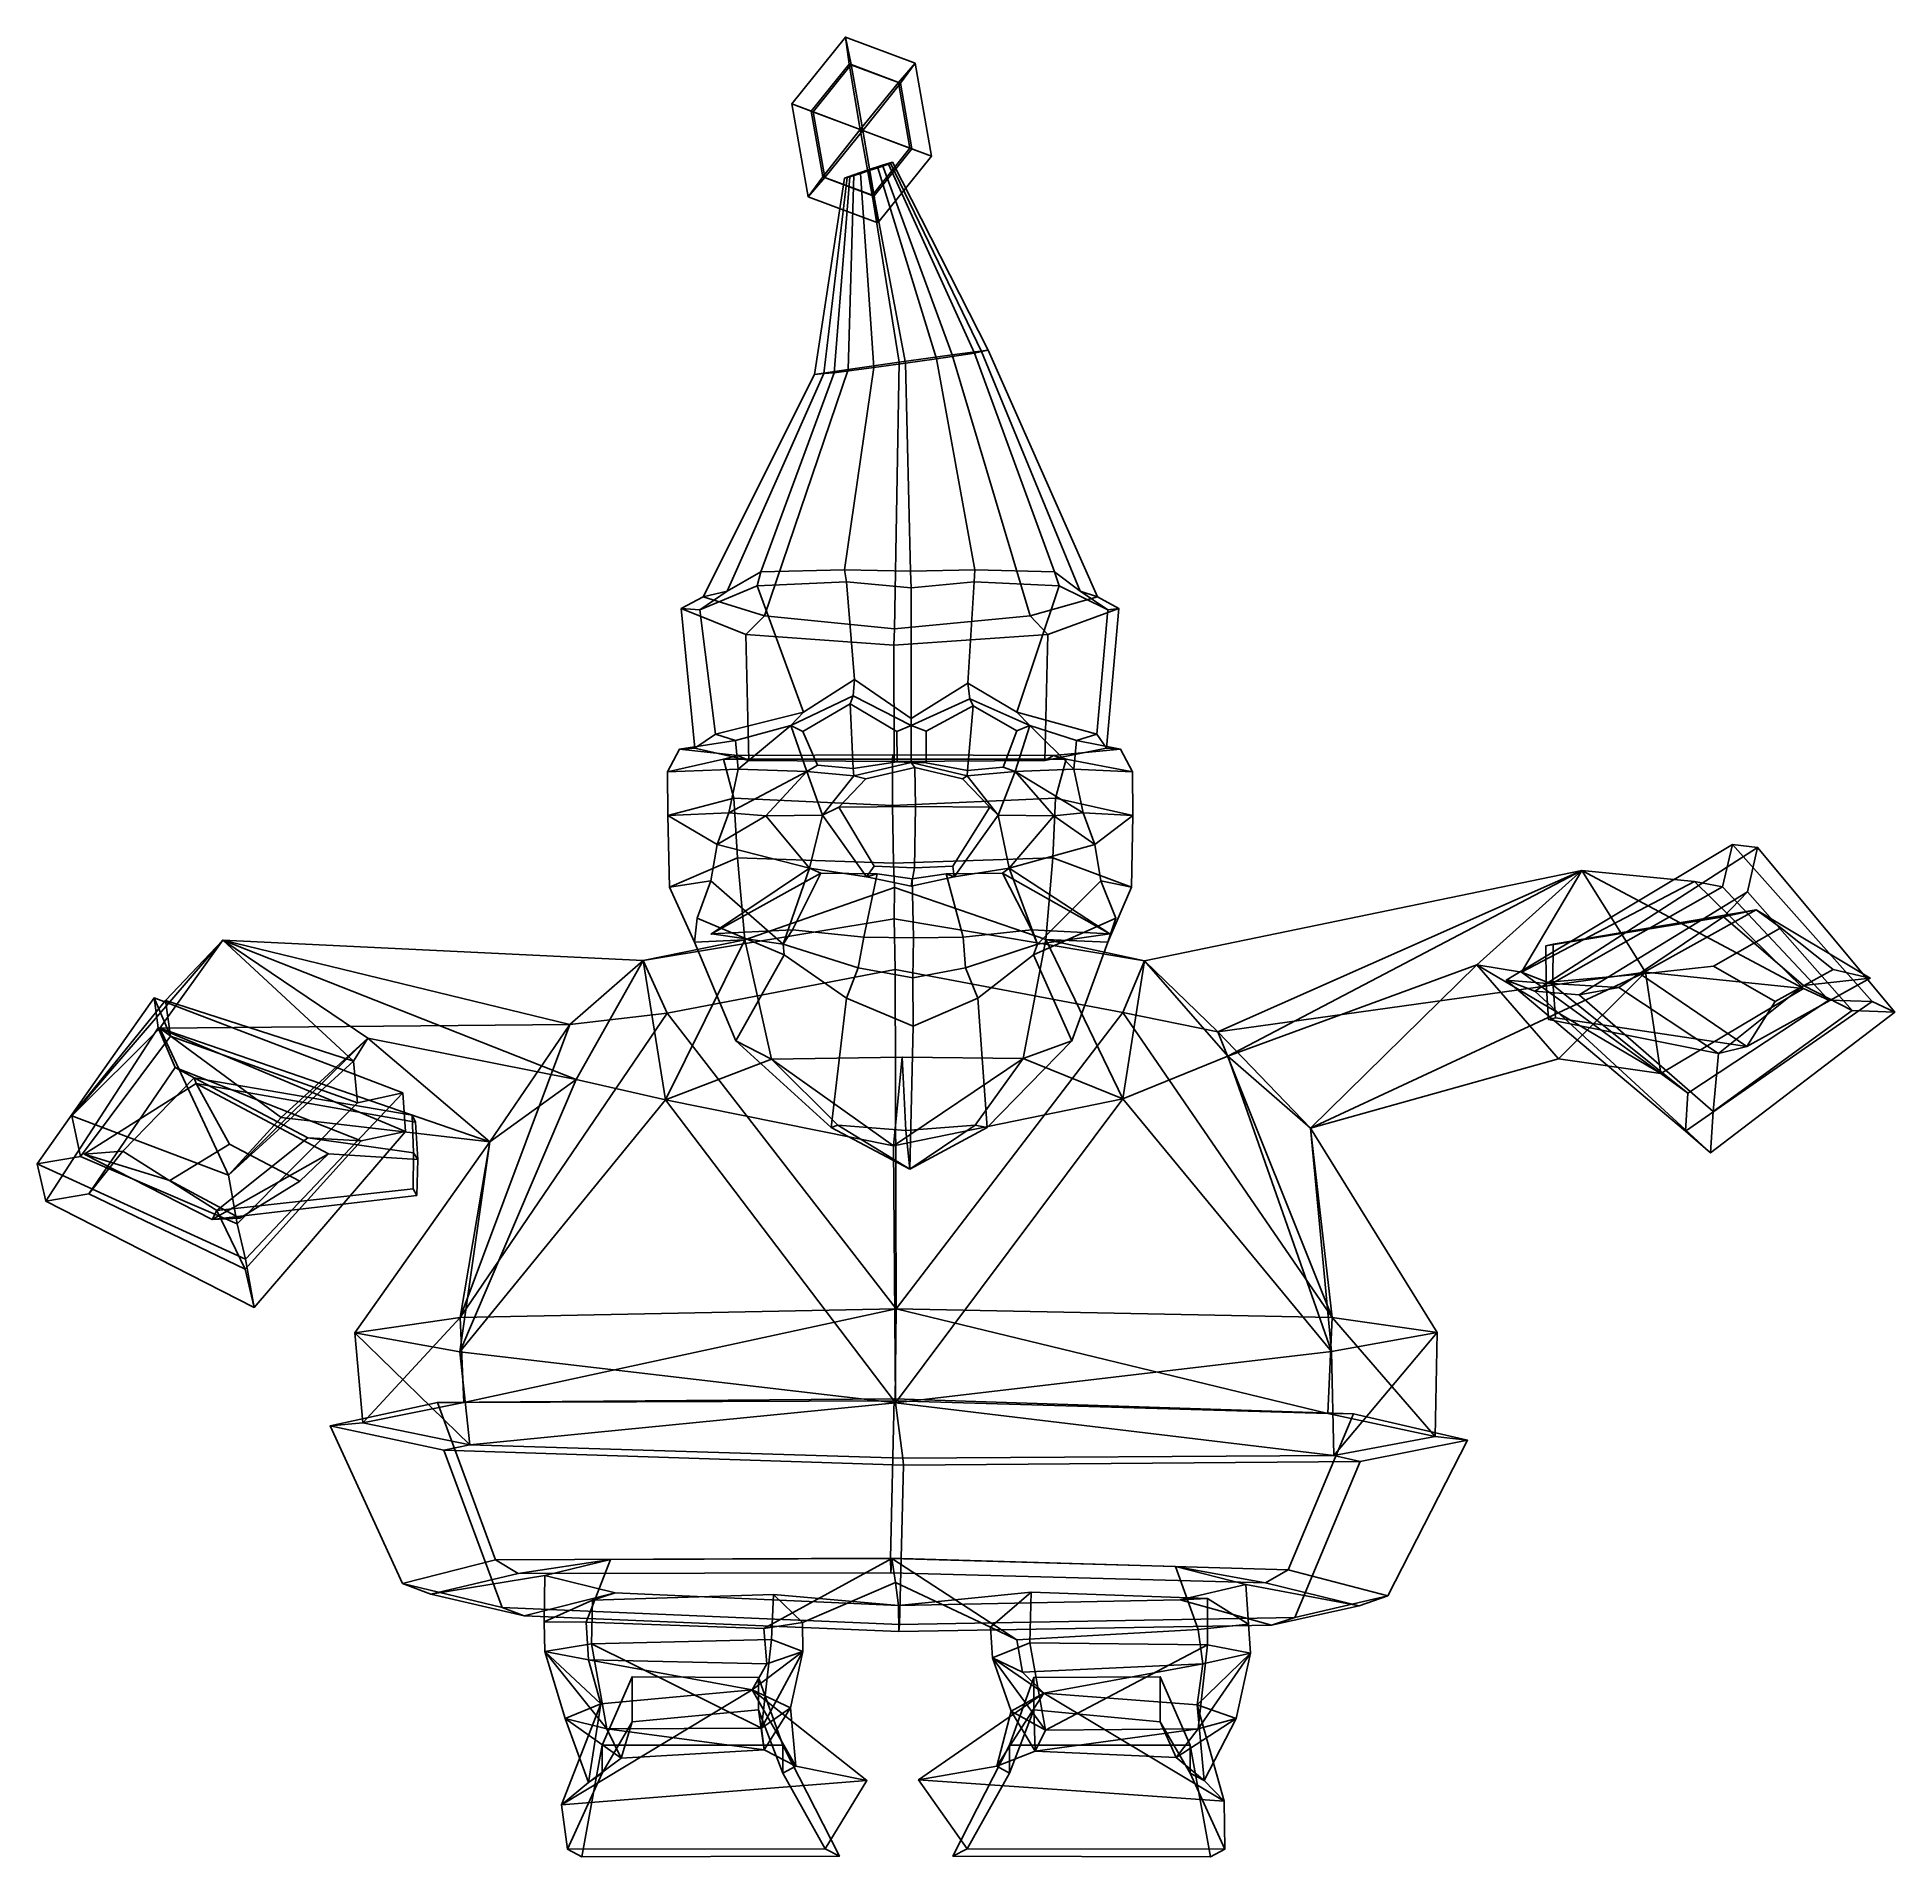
# Model space of a CAD drawing. Extents: x -237 to 271, y -153 to 345.
import ezdxf

# ---------------------------------------------------------------- set-up
doc = ezdxf.new("R2010")
doc.units = 0

msp = doc.modelspace()

# ---------------------------------------------------------------- linework, layer by layer
for p in [(-52.570927, 99.727676, 103.505302), (56.439205, 99.727676, 98.737045)]:
    msp.add_point(p)
for points in [[(-24.677509, 324.723358, 65.102745), (-14.323844, 337.646301, 64.961166), (-15.890586, 345.172028, 51.970943), (-30.532913, 326.896362, 52.171169)], [(-25.208572, 324.887909, 38.989899), (-30.532913, 326.896362, 52.171169), (-15.890586, 345.172028, 51.970943), (-14.854905, 337.810852, 38.848316)], [(-0.828733, 332.599091, 64.65976), (3.194342, 338.034241, 51.544701), (-15.890586, 345.172028, 51.970943), (-14.323844, 337.646301, 64.961166)], [(-1.359797, 332.76358, 38.546917), (-14.854905, 337.810852, 38.848316), (-15.890586, 345.172028, 51.970943), (3.194342, 338.034241, 51.544701)], [(-11.823497, 319.874756, 33.280338), (-25.208572, 324.887909, 38.989899), (-14.854905, 337.810852, 38.848316)], [(-11.072454, 319.64212, 70.209496), (-14.323844, 337.646301, 64.961166), (-24.677509, 324.723358, 65.102745)], [(-11.823497, 319.874756, 33.280338), (-14.854905, 337.810852, 38.848316), (-1.359797, 332.76358, 38.546917)], [(-11.072454, 319.64212, 70.209496), (-0.828733, 332.599091, 64.65976), (-14.323844, 337.646301, 64.961166)], [(7.636956, 312.620636, 51.318676), (1.781594, 314.793518, 38.387093), (-1.359797, 332.76358, 38.546917), (3.194342, 338.034241, 51.544701)], [(7.636956, 312.620636, 51.318676), (3.194342, 338.034241, 51.544701), (-0.828733, 332.599091, 64.65976), (2.312658, 314.629028, 64.499939)], [(1.781594, 314.793518, 38.387093), (-11.823497, 319.874756, 33.280338), (-1.359797, 332.76358, 38.546917)], [(2.312658, 314.629028, 64.499939), (-0.828733, 332.599091, 64.65976), (-11.072454, 319.64212, 70.209496)], [(-26.090302, 301.482727, 51.945148), (-21.536119, 306.753326, 64.942924), (-24.677509, 324.723358, 65.102745), (-30.532913, 326.896362, 52.171169)], [(-26.090302, 301.482727, 51.945148), (-30.532913, 326.896362, 52.171169), (-25.208572, 324.887909, 38.989899), (-22.067181, 306.917847, 38.830074)], [(-22.067181, 306.917847, 38.830074), (-25.208572, 324.887909, 38.989899), (-11.823497, 319.874756, 33.280338)], [(-21.536119, 306.753326, 64.942924), (-11.072454, 319.64212, 70.209496), (-24.677509, 324.723358, 65.102745)], [(-8.572112, 301.870636, 38.528675), (-22.067181, 306.917847, 38.830074), (-11.823497, 319.874756, 33.280338)], [(-8.04105, 301.706146, 64.641518), (-11.072454, 319.64212, 70.209496), (-21.536119, 306.753326, 64.942924)], [(-8.572112, 301.870636, 38.528675), (-11.823497, 319.874756, 33.280338), (1.781594, 314.793518, 38.387093)], [(-8.04105, 301.706146, 64.641518), (2.312658, 314.629028, 64.499939), (-11.072454, 319.64212, 70.209496)], [(-7.005376, 294.344971, 51.518898), (-8.572112, 301.870636, 38.528675), (1.781594, 314.793518, 38.387093), (7.636956, 312.620636, 51.318676)], [(-7.005376, 294.344971, 51.518898), (7.636956, 312.620636, 51.318676), (2.312658, 314.629028, 64.499939), (-8.04105, 301.706146, 64.641518)], [(-7.002089, 309.42572, 59.438297), (9.016459, 257.148407, 74.061401), (19.422234, 258.668121, 67.419205), (-4.117206, 310.41864, 57.43317)], [(-3.015118, 310.932251, 50.150848), (23.19627, 259.45401, 43.860603), (13.31073, 258.190186, 33.960411), (-5.713018, 310.106598, 47.031513)], [(-4.117206, 310.41864, 57.43317), (19.422234, 258.668121, 67.419205), (21.367516, 259.083099, 54.383976), (-3.546795, 310.68985, 53.403049)], [(-3.546795, 310.68985, 53.403049), (21.367516, 259.083099, 54.383976), (23.19627, 259.45401, 43.860603), (-3.015118, 310.932251, 50.150848)], [(-7.005376, 294.344971, 51.518898), (-26.090302, 301.482727, 51.945148), (-22.067181, 306.917847, 38.830074), (-8.572112, 301.870636, 38.528675)], [(-7.005376, 294.344971, 51.518898), (-8.04105, 301.706146, 64.641518), (-21.536119, 306.753326, 64.942924), (-26.090302, 301.482727, 51.945148)], [(-16.11039, 306.607727, 50.394089), (-13.549315, 307.518799, 47.177071), (-15.118449, 254.229248, 34.902088), (-24.311857, 252.834885, 45.434238)], [(-15.438736, 306.762695, 53.623932), (-16.11039, 306.607727, 50.394089), (-24.311857, 252.834885, 45.434238), (-21.775068, 253.072205, 55.813011)], [(-14.694791, 306.925537, 57.629646), (-15.438736, 306.762695, 53.623932), (-21.775068, 253.072205, 55.813011), (-18.952019, 253.321548, 68.6903)], [(-11.725651, 307.865814, 59.526035), (-14.694791, 306.925537, 57.629646), (-18.952019, 253.321548, 68.6903), (-8.120076, 254.760818, 74.629021)], [(-13.549315, 307.518799, 47.177071), (-9.677261, 308.841492, 44.969917), (-1.137001, 256.253754, 27.54871), (-15.118449, 254.229248, 34.902088)], [(-9.339283, 308.630402, 60.620628), (-11.725651, 307.865814, 59.526035), (-8.120076, 254.760818, 74.629021), (0.572548, 255.931137, 78.016319)], [(-5.713018, 310.106598, 47.031513), (13.31073, 258.190186, 33.960411), (-1.137001, 256.253754, 27.54871), (-9.677261, 308.841492, 44.969917)], [(-9.339283, 308.630402, 60.620628), (0.572548, 255.931137, 78.016319), (9.016459, 257.148407, 74.061401), (-7.002089, 309.42572, 59.438297)], [(34.666187, 186.790131, 20.028086), (13.31073, 258.190186, 33.960411), (23.19627, 259.45401, 43.860603), (53.139671, 192.002304, 38.354557)], [(53.139671, 192.002304, 38.354557), (23.19627, 259.45401, 43.860603), (21.367516, 259.083099, 54.383976), (48.406677, 193.559738, 59.470097)], [(-38.038853, 186.790131, 23.208313), (-54.841583, 192.002304, 43.07782), (-24.311857, 252.834885, 45.434238), (-15.118449, 254.229248, 34.902088)], [(-39.041599, 198.795578, 88.507462), (-16.145393, 199.405197, 99.199867), (-8.120076, 254.760818, 74.629021), (-18.952019, 253.321548, 68.6903)], [(-2.446794, 183.24968, 4.23282), (-38.038853, 186.790131, 23.208313), (-15.118449, 254.229248, 34.902088), (-1.137001, 256.253754, 27.54871)], [(1.965638, 198.995544, 105.107986), (0.572548, 255.931137, 78.016319), (-8.120076, 254.760818, 74.629021), (-16.145393, 199.405197, 99.199867)], [(-2.446794, 183.24968, 4.23282), (-1.137001, 256.253754, 27.54871), (13.31073, 258.190186, 33.960411), (34.666187, 186.790131, 20.028086)], [(1.965638, 198.995544, 105.107986), (19.491621, 199.405197, 97.641045), (9.016459, 257.148407, 74.061401), (0.572548, 255.931137, 78.016319)], [(41.366768, 198.795578, 84.990273), (19.422234, 258.668121, 67.419205), (9.016459, 257.148407, 74.061401), (19.491621, 199.405197, 97.641045)], [(48.406677, 193.559738, 59.470097), (21.367516, 259.083099, 54.383976), (19.422234, 258.668121, 67.419205), (41.366768, 198.795578, 84.990273)], [(-54.841583, 192.002304, 43.07782), (-48.282936, 193.559738, 63.69944), (-21.775068, 253.072205, 55.813011), (-24.311857, 252.834885, 45.434238)], [(-48.282936, 193.559738, 63.69944), (-39.041599, 198.795578, 88.507462), (-18.952019, 253.321548, 68.6903), (-21.775068, 253.072205, 55.813011)], [(-39.989086, 194.983917, 92.470291), (-39.041599, 198.795578, 88.507462), (-48.282936, 193.559738, 63.69944), (-55.714901, 188.402435, 64.955627)], [(-15.611176, 196.081131, 103.396606), (-16.145393, 199.405197, 99.199867), (-39.041599, 198.795578, 88.507462), (-39.989086, 194.983917, 92.470291)], [(2.094515, 194.48497, 108.054321), (1.965638, 198.995544, 105.107986), (-16.145393, 199.405197, 99.199867), (-15.611176, 196.081131, 103.396606)], [(2.094515, 194.48497, 108.054321), (19.325886, 196.081131, 101.868408), (19.491621, 199.405197, 97.641045), (1.965638, 198.995544, 105.107986)], [(19.325886, 196.081131, 101.868408), (42.656651, 194.983917, 88.855247), (41.366768, 198.795578, 84.990273), (19.491621, 199.405197, 97.641045)], [(42.656651, 194.983917, 88.855247), (55.919937, 188.402435, 60.072552), (48.406677, 193.559738, 59.470097), (41.366768, 198.795578, 84.990273)], [(-55.714901, 188.402435, 64.955627), (-48.282936, 193.559738, 63.69944), (-54.841583, 192.002304, 43.07782), (-60.809349, 188.76445, 41.832172)], [(-27.319973, 160.436218, 95.261734), (-39.989086, 194.983917, 92.470291), (-55.714901, 188.402435, 64.955627), (-51.445053, 154.376343, 79.09922)], [(-13.400754, 169.380249, 105.320114), (-15.611176, 196.081131, 103.396606), (-39.989086, 194.983917, 92.470291), (-27.319973, 160.436218, 95.261734)], [(2.081145, 158.644257, 107.748657), (2.094515, 194.48497, 108.054321), (-15.611176, 196.081131, 103.396606), (-13.400754, 169.380249, 105.320114)], [(2.081145, 158.644257, 107.748657), (17.655254, 168.380585, 103.958351), (19.325886, 196.081131, 101.868408), (2.094515, 194.48497, 108.054321)], [(17.655254, 168.380585, 103.958351), (31.064901, 160.436218, 92.707893), (42.656651, 194.983917, 88.855247), (19.325886, 196.081131, 101.868408)], [(31.064901, 160.436218, 92.707893), (52.901367, 154.376343, 74.53495), (55.919937, 188.402435, 60.072552), (42.656651, 194.983917, 88.855247)], [(55.919937, 188.402435, 60.072552), (58.975883, 188.76445, 36.592587), (53.139671, 192.002304, 38.354557), (48.406677, 193.559738, 59.470097)], [(-60.809349, 188.76445, 41.832172), (-54.841583, 192.002304, 43.07782), (-38.038853, 186.790131, 23.208313), (-43.167988, 181.679489, 19.979527)], [(-51.445053, 154.376343, 79.09922), (-55.714901, 188.402435, 64.955627), (-60.809349, 188.76445, 41.832172), (-57.049526, 150.54425, 45.300236)], [(-57.049526, 150.54425, 45.300236), (-60.809349, 188.76445, 41.832172), (-43.167988, 181.679489, 19.979527), (-42.313389, 147.212799, 21.050596)], [(58.975883, 188.76445, 36.592587), (39.493813, 181.679489, 16.363777), (34.666187, 186.790131, 20.028086), (53.139671, 192.002304, 38.354557)], [(55.533234, 150.54425, 40.375694), (38.736004, 147.212799, 17.505375), (39.493813, 181.679489, 16.363777), (58.975883, 188.76445, 36.592587)], [(52.901367, 154.376343, 74.53495), (55.533234, 150.54425, 40.375694), (58.975883, 188.76445, 36.592587), (55.919937, 188.402435, 60.072552)], [(-43.167988, 181.679489, 19.979527), (-38.038853, 186.790131, 23.208313), (-2.446794, 183.24968, 4.23282), (-2.626733, 178.783524, 0.119117)], [(39.493813, 181.679489, 16.363777), (-2.626733, 178.783524, 0.119117), (-2.446794, 183.24968, 4.23282), (34.666187, 186.790131, 20.028086)], [(-42.313389, 147.212799, 21.050596), (-43.167988, 181.679489, 19.979527), (-2.626733, 178.783524, 0.119117), (-2.567358, 146.902893, 1.476524)], [(38.736004, 147.212799, 17.505375), (-2.567358, 146.902893, 1.476524), (-2.626733, 178.783524, 0.119117), (39.493813, 181.679489, 16.363777)], [(-13.400754, 169.380249, 105.320114), (-27.319973, 160.436218, 95.261734), (-30.838341, 156.800583, 99.671227), (-13.779265, 164.888428, 111.31871)], [(2.081145, 158.644257, 107.748657), (-13.400754, 169.380249, 105.320114), (-13.779265, 164.888428, 111.31871), (2.070555, 156.760391, 112.647034)], [(2.081145, 158.644257, 107.748657), (2.070555, 156.760391, 112.647034), (18.154963, 164.101288, 109.919243), (17.655254, 168.380585, 103.958351)], [(17.655254, 168.380585, 103.958351), (18.154963, 164.101288, 109.919243), (34.609005, 156.800583, 96.808464), (31.064901, 160.436218, 92.707893)], [(-14.604072, 162.734131, 110.428253), (-13.779265, 164.888428, 111.31871), (-30.838341, 156.800583, 99.671227), (-27.566582, 155.15213, 100.662537)], [(-13.747895, 145.018524, 108.41069), (-14.604072, 162.734131, 110.428253), (-27.566582, 155.15213, 100.662537), (-23.507994, 145.881424, 103.493042)], [(-14.604072, 162.734131, 110.428253), (-1.798344, 155.119293, 111.550323), (2.070555, 156.760391, 112.647034), (-13.779265, 164.888428, 111.31871)], [(-1.798344, 155.119293, 111.550323), (-14.604072, 162.734131, 110.428253), (-13.747895, 145.018524, 108.41069), (-1.760844, 146.828979, 112.407631)], [(19.049339, 162.102707, 108.742981), (18.154963, 164.101288, 109.919243), (2.070555, 156.760391, 112.647034), (6.199925, 155.227264, 111.390175)], [(19.049339, 162.102707, 108.742981), (30.985546, 155.267303, 95.472801), (34.609005, 156.800583, 96.808464), (18.154963, 164.101288, 109.919243)], [(-45.930244, 152.662643, 83.247139), (-30.838341, 156.800583, 99.671227), (-27.319973, 160.436218, 95.261734), (-51.445053, 154.376343, 79.09922)], [(6.199925, 155.227264, 111.390175), (6.246454, 146.584305, 112.453888), (17.562855, 144.463486, 106.377472), (19.049339, 162.102707, 108.742981)], [(17.562855, 144.463486, 106.377472), (27.297115, 145.385391, 99.352951), (30.985546, 155.267303, 95.472801), (19.049339, 162.102707, 108.742981)], [(47.320942, 152.662643, 79.168198), (52.901367, 154.376343, 74.53495), (31.064901, 160.436218, 92.707893), (34.609005, 156.800583, 96.808464)], [(-45.930244, 152.662643, 83.247139), (-61.261559, 150.298447, 46.162117), (-64.593552, 144.119919, 47.437767), (-45.209995, 144.767151, 84.599854)], [(-51.445053, 154.376343, 79.09922), (-57.049526, 150.54425, 45.300236), (-61.261559, 150.298447, 46.162117), (-45.930244, 152.662643, 83.247139)], [(-45.209995, 144.767151, 84.599854), (-30.838341, 156.800583, 99.671227), (-45.930244, 152.662643, 83.247139)], [(-26.436306, 144.205505, 104.667091), (-30.838341, 156.800583, 99.671227), (-45.209995, 144.767151, 84.599854)], [(-23.507994, 145.881424, 103.493042), (-27.566582, 155.15213, 100.662537), (-30.838341, 156.800583, 99.671227), (-26.436306, 144.205505, 104.667091)], [(-1.760844, 146.828979, 112.407631), (2.143556, 146.595673, 115.601074), (2.070555, 156.760391, 112.647034), (-1.798344, 155.119293, 111.550323)], [(6.246454, 146.584305, 112.453888), (6.199925, 155.227264, 111.390175), (2.070555, 156.760391, 112.647034), (2.143556, 146.595673, 115.601074)], [(27.297115, 145.385391, 99.352951), (30.57354, 144.205505, 102.173393), (34.609005, 156.800583, 96.808464), (30.985546, 155.267303, 95.472801)], [(30.57354, 144.205505, 102.173393), (46.609344, 144.767151, 80.583534), (34.609005, 156.800583, 96.808464)], [(46.609344, 144.767151, 80.583534), (47.320942, 152.662643, 79.168198), (34.609005, 156.800583, 96.808464)], [(47.320942, 152.662643, 79.168198), (46.609344, 144.767151, 80.583534), (62.674026, 144.119919, 41.870892), (59.355602, 150.298447, 40.886143)], [(52.901367, 154.376343, 74.53495), (47.320942, 152.662643, 79.168198), (59.355602, 150.298447, 40.886143), (55.533234, 150.54425, 40.375694)], [(-64.593552, 144.119919, 47.437767), (-61.261559, 150.298447, 46.162117), (-45.334354, 148.574585, 18.553303), (-49.207661, 147.542633, 15.493509)], [(-64.518219, 132.120148, 49.682724), (-64.593552, 144.119919, 47.437767), (-49.207661, 147.542633, 15.493509), (-46.400402, 136.913208, 13.777292)], [(-57.049526, 150.54425, 45.300236), (-42.313389, 147.212799, 21.050596), (-45.334354, 148.574585, 18.553303), (-61.261559, 150.298447, 46.162117)], [(-49.207661, 147.542633, 15.493509), (-45.334354, 148.574585, 18.553303), (-2.892949, 148.689224, -0.826521), (-3.016255, 147.514618, -2.360369)], [(-46.400402, 136.913208, 13.777292), (-49.207661, 147.542633, 15.493509), (-3.016255, 147.514618, -2.360369), (-2.951183, 134.8965, -0.872726)], [(-42.313389, 147.212799, 21.050596), (-2.567358, 146.902893, 1.476524), (-2.892949, 148.689224, -0.826521), (-45.334354, 148.574585, 18.553303)], [(44.557655, 147.542633, 11.392074), (-3.016255, 147.514618, -2.360369), (-2.892949, 148.689224, -0.826521), (41.078533, 148.574585, 14.773474)], [(41.611271, 136.913208, 9.927529), (-2.951183, 134.8965, -0.872726), (-3.016255, 147.514618, -2.360369), (44.557655, 147.542633, 11.392074)], [(38.736004, 147.212799, 17.505375), (41.078533, 148.574585, 14.773474), (-2.892949, 148.689224, -0.826521), (-2.567358, 146.902893, 1.476524)], [(55.533234, 150.54425, 40.375694), (59.355602, 150.298447, 40.886143), (41.078533, 148.574585, 14.773474), (38.736004, 147.212799, 17.505375)], [(62.674026, 144.119919, 41.870892), (44.557655, 147.542633, 11.392074), (41.078533, 148.574585, 14.773474), (59.355602, 150.298447, 40.886143)], [(62.795013, 132.120148, 44.11385), (41.611271, 136.913208, 9.927529), (44.557655, 147.542633, 11.392074), (62.674026, 144.119919, 41.870892)], [(-45.209995, 144.767151, 84.599854), (-64.593552, 144.119919, 47.437767), (-64.518219, 132.120148, 49.682724), (-47.777893, 132.85965, 84.51384)], [(-47.777893, 132.85965, 84.51384), (-26.436306, 144.205505, 104.667091), (-45.209995, 144.767151, 84.599854)], [(-37.643116, 132.056458, 108.452667), (-26.436306, 144.205505, 104.667091), (-47.777893, 132.85965, 84.51384)], [(-37.643116, 132.056458, 108.452667), (-22.168316, 132.187897, 110.962723), (-26.436306, 144.205505, 104.667091)], [(-13.747895, 145.018524, 108.41069), (-23.507994, 145.881424, 103.493042), (-26.436306, 144.205505, 104.667091), (-13.61304, 143.024628, 110.704048)], [(-22.168316, 132.187897, 110.962723), (-13.61304, 143.024628, 110.704048), (-26.436306, 144.205505, 104.667091)], [(-17.680813, 134.396408, 129.105362), (-10.317819, 142.185028, 127.551842), (-13.61304, 143.024628, 110.704048), (-22.168316, 132.187897, 110.962723)], [(3.261773, 134.544693, 134.962219), (3.073988, 145.297775, 130.669159), (-10.317819, 142.185028, 127.551842), (-17.680813, 134.396408, 129.105362)], [(-13.747895, 145.018524, 108.41069), (-13.61304, 143.024628, 110.704048), (2.143556, 146.595673, 115.601074), (-1.760844, 146.828979, 112.407631)], [(3.073988, 145.297775, 130.669159), (2.143556, 146.595673, 115.601074), (-13.61304, 143.024628, 110.704048), (-10.317819, 142.185028, 127.551842)], [(3.073988, 145.297775, 130.669159), (16.142452, 142.185028, 126.394424), (17.412384, 143.024628, 109.346954), (2.143556, 146.595673, 115.601074)], [(17.562855, 144.463486, 106.377472), (6.246454, 146.584305, 112.453888), (2.143556, 146.595673, 115.601074), (17.412384, 143.024628, 109.346954)], [(3.261773, 134.544693, 134.962219), (23.612972, 134.396408, 127.29911), (16.142452, 142.185028, 126.394424), (3.073988, 145.297775, 130.669159)], [(23.612972, 134.396408, 127.29911), (25.957571, 132.187897, 108.85762), (17.412384, 143.024628, 109.346954), (16.142452, 142.185028, 126.394424)], [(17.562855, 144.463486, 106.377472), (17.412384, 143.024628, 109.346954), (30.57354, 144.205505, 102.173393), (27.297115, 145.385391, 99.352951)], [(25.957571, 132.187897, 108.85762), (30.57354, 144.205505, 102.173393), (17.412384, 143.024628, 109.346954)], [(41.154102, 132.056458, 105.005959), (30.57354, 144.205505, 102.173393), (25.957571, 132.187897, 108.85762)], [(49.159931, 132.85965, 80.273636), (46.609344, 144.767151, 80.583534), (30.57354, 144.205505, 102.173393)], [(41.154102, 132.056458, 105.005959), (49.159931, 132.85965, 80.273636), (30.57354, 144.205505, 102.173393)], [(46.609344, 144.767151, 80.583534), (49.159931, 132.85965, 80.273636), (62.795013, 132.120148, 44.11385), (62.674026, 144.119919, 41.870892)], [(-64.001244, 112.522537, 51.025944), (-64.518219, 132.120148, 49.682724), (-46.400402, 136.913208, 13.777292), (-45.438473, 120.553757, 16.737566)], [(-47.777893, 132.85965, 84.51384), (-64.518219, 132.120148, 49.682724), (-51.018253, 124.203819, 84.042122)], [(-51.018253, 124.203819, 84.042122), (-37.643116, 132.056458, 108.452667), (-47.777893, 132.85965, 84.51384)], [(-45.438473, 120.553757, 16.737566), (-46.400402, 136.913208, 13.777292), (-2.951183, 134.8965, -0.872726), (-2.750324, 119.103607, 3.719232)], [(-25.738424, 117.689362, 104.610512), (-22.168316, 132.187897, 110.962723), (-37.643116, 132.056458, 108.452667)], [(-10.137318, 115.291862, 110.11911), (-22.168316, 132.187897, 110.962723), (-25.738424, 117.689362, 104.610512)], [(-8.027136, 118.275108, 123.55146), (-17.680813, 134.396408, 129.105362), (-22.168316, 132.187897, 110.962723), (-10.137318, 115.291862, 110.11911)], [(2.981749, 117.787399, 128.56044), (3.261773, 134.544693, 134.962219), (-17.680813, 134.396408, 129.105362), (-8.027136, 118.275108, 123.55146)], [(40.911495, 120.553757, 12.960489), (-2.750324, 119.103607, 3.719232), (-2.951183, 134.8965, -0.872726), (41.611271, 136.913208, 9.927529)], [(2.981749, 117.787399, 128.56044), (13.511223, 118.275108, 122.609337), (23.612972, 134.396408, 127.29911), (3.261773, 134.544693, 134.962219)], [(13.511223, 118.275108, 122.609337), (13.898863, 115.291862, 109.067734), (25.957571, 132.187897, 108.85762), (23.612972, 134.396408, 127.29911)], [(13.898863, 115.291862, 109.067734), (28.959394, 117.689362, 102.217949), (25.957571, 132.187897, 108.85762)], [(28.959394, 117.689362, 102.217949), (41.154102, 132.056458, 105.005959), (25.957571, 132.187897, 108.85762)], [(62.397297, 112.522537, 45.497082), (40.911495, 120.553757, 12.960489), (41.611271, 136.913208, 9.927529), (62.795013, 132.120148, 44.11385)], [(52.346725, 124.203819, 79.52079), (49.159931, 132.85965, 80.273636), (41.154102, 132.056458, 105.005959)], [(49.159931, 132.85965, 80.273636), (52.346725, 124.203819, 79.52079), (62.795013, 132.120148, 44.11385)], [(-52.694496, 114.267448, 84.270081), (-51.018253, 124.203819, 84.042122), (-64.518219, 132.120148, 49.682724), (-64.001244, 112.522537, 51.025944)], [(-25.738424, 117.689362, 104.610512), (-37.643116, 132.056458, 108.452667), (-51.018253, 124.203819, 84.042122)], [(28.959394, 117.689362, 102.217949), (52.346725, 124.203819, 79.52079), (41.154102, 132.056458, 105.005959)], [(54.036472, 114.267448, 79.601501), (62.397297, 112.522537, 45.497082), (62.795013, 132.120148, 44.11385), (52.346725, 124.203819, 79.52079)], [(-52.694496, 114.267448, 84.270081), (-32.902142, 96.92276, 111.480392), (-25.738424, 117.689362, 104.610512), (-51.018253, 124.203819, 84.042122)], [(54.036472, 114.267448, 79.601501), (52.346725, 124.203819, 79.52079), (28.959394, 117.689362, 102.217949), (36.695599, 96.92276, 108.436081)], [(164.976685, 87.057358, 92.661255), (172.754761, 84.03508, 126.351288), (233.758759, 123.367554, 117.434074), (226.866425, 124.140564, 84.165855)], [(164.976685, 87.057358, 92.661255), (226.866425, 124.140564, 84.165855), (224.124634, 112.579552, 83.440872), (177.387573, 86.029533, 90.017761)], [(172.754761, 84.03508, 126.351288), (184.954926, 83.060463, 123.75663), (230.973114, 111.249664, 116.656197), (233.758759, 123.367554, 117.434074)], [(265.137939, 81.2369, 71.601837), (253.267303, 81.620079, 74.063652), (224.124634, 112.579552, 83.440872), (226.866425, 124.140564, 84.165855)], [(271.305817, 78.308167, 105.630409), (265.137939, 81.2369, 71.601837), (226.866425, 124.140564, 84.165855), (233.758759, 123.367554, 117.434074)], [(271.305817, 78.308167, 105.630409), (233.758759, 123.367554, 117.434074), (230.973114, 111.249664, 116.656197), (259.614838, 78.721916, 108.05899)], [(-57.182056, 97.410835, 54.992481), (-64.001244, 112.522537, 51.025944), (-45.438473, 120.553757, 16.737566), (-43.403931, 98.048241, 27.359919)], [(-22.616737, 116.361305, 119.171425), (-25.738424, 117.689362, 104.610512), (-52.570927, 99.727676, 103.505302)], [(-52.570927, 99.727676, 103.505302), (-25.738424, 117.689362, 104.610512), (-32.902142, 96.92276, 111.480392)], [(-43.403931, 98.048241, 27.359919), (-45.438473, 120.553757, 16.737566), (-2.750324, 119.103607, 3.719232), (-2.453852, 112.458595, 3.453855)], [(-22.616737, 116.361305, 119.171425), (-7.206971, 116.122581, 118.619568), (-10.137318, 115.291862, 110.11911), (-25.738424, 117.689362, 104.610512)], [(2.981749, 117.787399, 128.56044), (-8.027136, 118.275108, 123.55146), (-10.137318, 115.291862, 110.11911), (2.151787, 112.742508, 115.789253)], [(38.964779, 98.161209, 26.182869), (-2.453852, 112.458595, 3.453855), (-2.750324, 119.103607, 3.719232), (40.911495, 120.553757, 12.960489)], [(2.981749, 117.787399, 128.56044), (2.151787, 112.742508, 115.789253), (13.898863, 115.291862, 109.067734), (13.511223, 118.275108, 122.609337)], [(27.121033, 116.361305, 116.995827), (28.959394, 117.689362, 102.217949), (13.898863, 115.291862, 109.067734), (11.721933, 116.122581, 117.791588)], [(27.121033, 116.361305, 116.995827), (56.439205, 99.727676, 98.737045), (28.959394, 117.689362, 102.217949)], [(56.439205, 99.727676, 98.737045), (36.695599, 96.92276, 108.436081), (28.959394, 117.689362, 102.217949)], [(55.950489, 97.410835, 50.043896), (38.964779, 98.161209, 26.182869), (40.911495, 120.553757, 12.960489), (62.397297, 112.522537, 45.497082)], [(88.740013, 66.292564, 43.417236), (185.656128, 117.027786, 0.414436), (65.926788, 92.328629, -5.944786)], [(86.008362, 72.901123, -39.106842), (65.926788, 92.328629, -5.944786), (185.656128, 117.027786, 0.414436)], [(86.008362, 72.901123, -39.106842), (185.656128, 117.027786, 0.414436), (203.024979, 89.24662, -27.220818)], [(88.740013, 66.292564, 43.417236), (156.876236, 91.256027, 37.535828), (185.656128, 117.027786, 0.414436)], [(169.13475, 89.267479, 53.222725), (185.656128, 117.027786, 0.414436), (156.876236, 91.256027, 37.535828)], [(169.13475, 89.267479, 53.222725), (216.472763, 114.065399, 46.328793), (185.656128, 117.027786, 0.414436)], [(246.344788, 84.780762, 36.988914), (203.024979, 89.24662, -27.220818), (185.656128, 117.027786, 0.414436)], [(246.344788, 84.780762, 36.988914), (185.656128, 117.027786, 0.414436), (216.472763, 114.065399, 46.328793)], [(-2.573252, 103.837769, -6.735192), (-71.195709, 92.476021, -6.308015), (-43.403931, 98.048241, 27.359919), (-2.453852, 112.458595, 3.453855)], [(-57.182056, 97.410835, 54.992481), (-56.45298, 104.024918, 87.729599), (-52.694496, 114.267448, 84.270081), (-64.001244, 112.522537, 51.025944)], [(-52.694496, 114.267448, 84.270081), (-56.45298, 104.024918, 87.729599), (-32.599651, 94.017578, 101.994698), (-32.902142, 96.92276, 111.480392)], [(-30.346149, 100.856766, 121.971985), (-22.616737, 116.361305, 119.171425), (-52.570927, 99.727676, 103.505302)], [(-7.206971, 116.122581, 118.619568), (-22.616737, 116.361305, 119.171425), (-30.346149, 100.856766, 121.971985), (-10.859225, 98.842064, 130.214859)], [(-10.859225, 98.842064, 130.214859), (2.788051, 98.655296, 130.335251), (2.383304, 114.829956, 121.0821), (-7.206971, 116.122581, 118.619568)], [(2.383304, 114.829956, 121.0821), (2.151787, 112.742508, 115.789253), (-10.137318, 115.291862, 110.11911), (-7.206971, 116.122581, 118.619568)], [(-2.453852, 112.458595, 3.453855), (38.964779, 98.161209, 26.182869), (65.926788, 92.328629, -5.944786), (-2.573252, 103.837769, -6.735192)], [(2.383304, 114.829956, 121.0821), (11.721933, 116.122581, 117.791588), (13.898863, 115.291862, 109.067734), (2.151787, 112.742508, 115.789253)], [(16.372692, 98.842064, 129.023697), (11.721933, 116.122581, 117.791588), (2.383304, 114.829956, 121.0821), (2.788051, 98.655296, 130.335251)], [(11.721933, 116.122581, 117.791588), (16.372692, 98.842064, 129.023697), (35.065453, 100.856766, 119.110779), (27.121033, 116.361305, 116.995827)], [(35.065453, 100.856766, 119.110779), (56.439205, 99.727676, 98.737045), (27.121033, 116.361305, 116.995827)], [(54.036472, 114.267448, 79.601501), (36.695599, 96.92276, 108.436081), (35.566013, 94.017578, 99.013023), (58.082676, 104.024918, 82.719643)], [(55.950489, 97.410835, 50.043896), (62.397297, 112.522537, 45.497082), (54.036472, 114.267448, 79.601501), (58.082676, 104.024918, 82.719643)], [(216.472763, 114.065399, 46.328793), (169.13475, 89.267479, 53.222725), (177.387573, 86.029533, 90.017761), (224.124634, 112.579552, 83.440872)], [(253.267303, 81.620079, 74.063652), (246.344788, 84.780762, 36.988914), (216.472763, 114.065399, 46.328793), (224.124634, 112.579552, 83.440872)], [(195.812271, 85.03688, 107.409103), (224.384064, 104.37175, 101.059036), (230.973114, 111.249664, 116.656197), (184.954926, 83.060463, 123.75663)], [(246.302307, 85.586403, 100.055679), (259.614838, 78.721916, 108.05899), (230.973114, 111.249664, 116.656197), (224.384064, 104.37175, 101.059036)], [(-2.573252, 103.837769, -6.735192), (-2.235039, 89.983315, -57.922096), (-64.663567, 77.978142, -50.152973), (-71.195709, 92.476021, -6.308015)], [(-32.599651, 94.017578, 101.994698), (-56.45298, 104.024918, 87.729599), (-57.182056, 97.410835, 54.992481), (-45.88979, 70.41774, 71.204849)], [(-2.573252, 103.837769, -6.735192), (65.926788, 92.328629, -5.944786), (60.015533, 78.186684, -49.968128), (-2.235039, 89.983315, -57.922096)], [(35.566013, 94.017578, 99.013023), (46.116947, 70.41774, 67.180336), (55.950489, 97.410835, 50.043896), (58.082676, 104.024918, 82.719643)], [(177.77684, 96.90007, 159.70372), (233.314117, 106.282425, 134.629501), (224.384064, 104.37175, 101.059036), (175.804855, 96.483353, 146.343506)], [(175.883423, 86.223259, 147.620224), (175.804855, 96.483353, 146.343506), (224.384064, 104.37175, 101.059036), (195.812271, 85.03688, 107.409103)], [(177.729553, 86.639198, 161.018402), (201.718048, 88.663834, 156.970322), (233.314117, 106.282425, 134.629501), (177.77684, 96.90007, 159.70372)], [(221.694595, 90.921867, 210.505859), (240.135849, 101.372887, 206.204086), (233.314117, 106.282425, 134.629501), (201.718048, 88.663834, 156.970322)], [(264.593353, 87.601608, 132.312881), (246.302307, 85.586403, 100.055679), (224.384064, 104.37175, 101.059036), (233.314117, 106.282425, 134.629501)], [(254.381454, 89.967697, 194.120209), (264.593353, 87.601608, 132.312881), (233.314117, 106.282425, 134.629501), (240.135849, 101.372887, 206.204086)], [(-227.596909, 49.908733, 56.275295), (-201.988068, 81.45018, 68.146828), (-186.287735, 98.039116, 18.484901)], [(-227.596909, 49.908733, 56.275295), (-186.287735, 98.039116, 18.484901), (-203.526047, 73.908752, -13.501233)], [(-91.32869, 74.871887, -40.381683), (-203.526047, 73.908752, -13.501233), (-186.287735, 98.039116, 18.484901)], [(-150.484283, 64.913063, 58.631046), (-186.287735, 98.039116, 18.484901), (-201.988068, 81.45018, 68.146828)], [(-89.564995, 59.841164, 40.49474), (-71.195709, 92.476021, -6.308015), (-186.287735, 98.039116, 18.484901)], [(-89.564995, 59.841164, 40.49474), (-186.287735, 98.039116, 18.484901), (-146.535278, 71.184982, 42.033554)], [(-91.32869, 74.871887, -40.381683), (-186.287735, 98.039116, 18.484901), (-71.195709, 92.476021, -6.308015)], [(-150.484283, 64.913063, 58.631046), (-146.535278, 71.184982, 42.033554), (-186.287735, 98.039116, 18.484901)], [(-71.195709, 92.476021, -6.308015), (-65.150642, 54.286781, 54.380535), (-43.403931, 98.048241, 27.359919)], [(-65.150642, 54.286781, 54.380535), (-36.085247, 65.45211, 57.051884), (-43.403931, 98.048241, 27.359919)], [(-45.88979, 70.41774, 71.204849), (-57.182056, 97.410835, 54.992481), (-43.403931, 98.048241, 27.359919), (-36.085247, 65.45211, 57.051884)], [(-32.902142, 96.92276, 111.480392), (-30.346149, 100.856766, 121.971985), (-52.570927, 99.727676, 103.505302)], [(-10.859225, 98.842064, 130.214859), (-30.346149, 100.856766, 121.971985), (-32.902142, 96.92276, 111.480392), (-12.364395, 90.414597, 119.850616)], [(-15.607106, 82.090004, 122.115265), (-12.364395, 90.414597, 119.850616), (-32.902142, 96.92276, 111.480392), (-32.599651, 94.017578, 101.994698)], [(2.788051, 98.655296, 130.335251), (-10.859225, 98.842064, 130.214859), (-12.364395, 90.414597, 119.850616), (2.551824, 87.703308, 124.934723)], [(2.788051, 98.655296, 130.335251), (2.551824, 87.703308, 124.934723), (16.967148, 90.414597, 118.567612), (16.372692, 98.842064, 129.023697)], [(16.372692, 98.842064, 129.023697), (16.967148, 90.414597, 118.567612), (36.695599, 96.92276, 108.436081), (35.065453, 100.856766, 119.110779)], [(20.395212, 82.090004, 120.540466), (35.566013, 94.017578, 99.013023), (36.695599, 96.92276, 108.436081), (16.967148, 90.414597, 118.567612)], [(46.116947, 70.41774, 67.180336), (32.776066, 65.580803, 55.711033), (38.964779, 98.161209, 26.182869), (55.950489, 97.410835, 50.043896)], [(60.008812, 54.548946, 54.612919), (38.964779, 98.161209, 26.182869), (32.776066, 65.580803, 55.711033)], [(36.695599, 96.92276, 108.436081), (56.439205, 99.727676, 98.737045), (35.065453, 100.856766, 119.110779)], [(65.926788, 92.328629, -5.944786), (38.964779, 98.161209, 26.182869), (60.008812, 54.548946, 54.612919)], [(177.729553, 86.639198, 161.018402), (177.77684, 96.90007, 159.70372), (175.804855, 96.483353, 146.343506), (175.883423, 86.223259, 147.620224)], [(238.566162, 81.21479, 209.757462), (254.381454, 89.967697, 194.120209), (240.135849, 101.372887, 206.204086), (221.694595, 90.921867, 210.505859)], [(-91.32869, 74.871887, -40.381683), (-71.195709, 92.476021, -6.308015), (-64.663567, 77.978142, -50.152973)], [(-89.564995, 59.841164, 40.49474), (-65.150642, 54.286781, 54.380535), (-71.195709, 92.476021, -6.308015)], [(-19.77368, 46.697777, 103.326897), (-15.607106, 82.090004, 122.115265), (-32.599651, 94.017578, 101.994698), (-45.88979, 70.41774, 71.204849)], [(22.905352, 46.697777, 101.460045), (46.116947, 70.41774, 67.180336), (35.566013, 94.017578, 99.013023), (20.395212, 82.090004, 120.540466)], [(88.740013, 66.292564, 43.417236), (65.926788, 92.328629, -5.944786), (60.008812, 54.548946, 54.612919)], [(86.008362, 72.901123, -39.106842), (60.015533, 78.186684, -49.968128), (65.926788, 92.328629, -5.944786)], [(-1.947393, -2.921524, -110.832657), (-64.663567, 77.978142, -50.152973), (-2.235039, 89.983315, -57.922096)], [(2.684817, 74.486824, 127.975151), (2.551824, 87.703308, 124.934723), (-12.364395, 90.414597, 119.850616), (-15.607106, 82.090004, 122.115265)], [(-1.947393, -2.921524, -110.832657), (-2.235039, 89.983315, -57.922096), (60.015533, 78.186684, -49.968128)], [(2.684817, 74.486824, 127.975151), (20.395212, 82.090004, 120.540466), (16.967148, 90.414597, 118.567612), (2.551824, 87.703308, 124.934723)], [(111.427322, 46.544609, 0.329706), (86.008362, 72.901123, -39.106842), (203.024979, 89.24662, -27.220818)], [(111.427322, 46.544609, 0.329706), (156.876236, 91.256027, 37.535828), (88.740013, 66.292564, 43.417236)], [(179.261978, 65.552231, 3.137983), (156.876236, 91.256027, 37.535828), (111.427322, 46.544609, 0.329706)], [(179.261978, 65.552231, 3.137983), (111.427322, 46.544609, 0.329706), (203.024979, 89.24662, -27.220818)], [(207.309052, 61.52676, 42.36224), (156.876236, 91.256027, 37.535828), (179.261978, 65.552231, 3.137983)], [(207.309052, 61.52676, 42.36224), (169.13475, 89.267479, 53.222725), (156.876236, 91.256027, 37.535828)], [(213.987366, 45.710522, 78.081421), (220.838821, 39.825691, 112.608124), (172.754761, 84.03508, 126.351288), (164.976685, 87.057358, 92.661255)], [(213.987366, 45.710522, 78.081421), (164.976685, 87.057358, 92.661255), (177.387573, 86.029533, 90.017761), (214.657944, 56.16674, 79.105873)], [(169.13475, 89.267479, 53.222725), (207.309052, 61.52676, 42.36224), (214.657944, 56.16674, 79.105873), (177.387573, 86.029533, 90.017761)], [(178.481232, 76.740944, 162.229797), (177.729553, 86.639198, 161.018402), (175.883423, 86.223259, 147.620224), (176.515045, 76.323059, 148.82695)], [(178.481232, 76.740944, 162.229797), (230.818207, 68.873466, 139.542313), (201.718048, 88.663834, 156.970322), (177.729553, 86.639198, 161.018402)], [(207.309052, 61.52676, 42.36224), (179.261978, 65.552231, 3.137983), (203.024979, 89.24662, -27.220818)], [(238.566162, 81.21479, 209.757462), (221.694595, 90.921867, 210.505859), (201.718048, 88.663834, 156.970322), (230.818207, 68.873466, 139.542313)], [(207.309052, 61.52676, 42.36224), (203.024979, 89.24662, -27.220818), (246.344788, 84.780762, 36.988914)], [(230.818207, 68.873466, 139.542313), (223.042343, 66.969757, 105.696945), (246.302307, 85.586403, 100.055679), (264.593353, 87.601608, 132.312881)], [(238.566162, 81.21479, 209.757462), (230.818207, 68.873466, 139.542313), (264.593353, 87.601608, 132.312881), (254.381454, 89.967697, 194.120209)], [(-234.654465, 26.521149, 124.188477), (-203.92717, 74.032845, 141.58371), (-205.085281, 82.18441, 108.945786), (-237.068924, 36.74361, 91.593933)], [(-237.068924, 36.74361, 91.593933), (-205.085281, 82.18441, 108.945786), (-200.549255, 71.767944, 104.3666), (-225.166245, 38.764004, 91.83416)], [(-225.166245, 38.764004, 91.83416), (-200.549255, 71.767944, 104.3666), (-201.988068, 81.45018, 68.146828), (-227.596909, 49.908733, 56.275295)], [(-137.034103, 56.208076, 94.649956), (-205.085281, 82.18441, 108.945786), (-203.92717, 74.032845, 141.58371), (-136.227783, 45.672695, 127.195366)], [(-137.034103, 56.208076, 94.649956), (-149.382309, 53.5098, 94.149323), (-200.549255, 71.767944, 104.3666), (-205.085281, 82.18441, 108.945786)], [(-201.988068, 81.45018, 68.146828), (-200.549255, 71.767944, 104.3666), (-149.382309, 53.5098, 94.149323), (-150.484283, 64.913063, 58.631046)], [(1.712813, 35.310482, 105.753601), (2.684817, 74.486824, 127.975151), (-15.607106, 82.090004, 122.115265), (-19.77368, 46.697777, 103.326897)], [(1.712813, 35.310482, 105.753601), (22.905352, 46.697777, 101.460045), (20.395212, 82.090004, 120.540466), (2.684817, 74.486824, 127.975151)], [(220.838821, 39.825691, 112.608124), (221.579208, 51.11866, 113.71125), (184.954926, 83.060463, 123.75663), (172.754761, 84.03508, 126.351288)], [(176.515045, 76.323059, 148.82695), (175.883423, 86.223259, 147.620224), (195.812271, 85.03688, 107.409103), (223.042343, 66.969757, 105.696945)], [(223.042343, 66.969757, 105.696945), (195.812271, 85.03688, 107.409103), (184.954926, 83.060463, 123.75663), (221.579208, 51.11866, 113.71125)], [(207.309052, 61.52676, 42.36224), (246.344788, 84.780762, 36.988914), (253.267303, 81.620079, 74.063652), (214.657944, 56.16674, 79.105873)], [(213.987366, 45.710522, 78.081421), (214.657944, 56.16674, 79.105873), (253.267303, 81.620079, 74.063652), (265.137939, 81.2369, 71.601837)], [(223.042343, 66.969757, 105.696945), (221.579208, 51.11866, 113.71125), (259.614838, 78.721916, 108.05899), (246.302307, 85.586403, 100.055679)], [(-121.285522, -5.301069, -73.622498), (-64.663567, 77.978142, -50.152973), (-1.947393, -2.921524, -110.832657)], [(-121.285522, -5.301069, -73.622498), (-91.32869, 74.871887, -40.381683), (-64.663567, 77.978142, -50.152973)], [(117.327644, -5.244766, -73.46286), (-1.947393, -2.921524, -110.832657), (60.015533, 78.186684, -49.968128)], [(117.327644, -5.244766, -73.46286), (60.015533, 78.186684, -49.968128), (86.008362, 72.901123, -39.106842)], [(178.481232, 76.740944, 162.229797), (176.515045, 76.323059, 148.82695), (223.042343, 66.969757, 105.696945), (230.818207, 68.873466, 139.542313)], [(213.987366, 45.710522, 78.081421), (265.137939, 81.2369, 71.601837), (271.305817, 78.308167, 105.630409), (220.838821, 39.825691, 112.608124)], [(220.838821, 39.825691, 112.608124), (271.305817, 78.308167, 105.630409), (259.614838, 78.721916, 108.05899), (221.579208, 51.11866, 113.71125)], [(-234.654465, 26.521149, 124.188477), (-222.937469, 28.544912, 124.439507), (-199.261551, 63.102276, 136.783295), (-203.92717, 74.032845, 141.58371)], [(-184.69574, 33.651279, 47.312393), (-227.596909, 49.908733, 56.275295), (-203.526047, 73.908752, -13.501233)], [(-136.227783, 45.672695, 127.195366), (-203.92717, 74.032845, 141.58371), (-199.261551, 63.102276, 136.783295), (-148.371826, 43.05365, 126.717445)], [(-113.218948, 42.794647, -3.490853), (-203.526047, 73.908752, -13.501233), (-91.32869, 74.871887, -40.381683)], [(-170.326904, 49.487743, 4.951823), (-203.526047, 73.908752, -13.501233), (-113.218948, 42.794647, -3.490853)], [(-184.69574, 33.651279, 47.312393), (-203.526047, 73.908752, -13.501233), (-170.326904, 49.487743, 4.951823)], [(-184.69574, 33.651279, 47.312393), (-170.326904, 49.487743, 4.951823), (-146.535278, 71.184982, 42.033554)], [(-184.69574, 33.651279, 47.312393), (-146.535278, 71.184982, 42.033554), (-150.484283, 64.913063, 58.631046)], [(-170.326904, 49.487743, 4.951823), (-113.218948, 42.794647, -3.490853), (-146.535278, 71.184982, 42.033554)], [(-113.218948, 42.794647, -3.490853), (-89.564995, 59.841164, 40.49474), (-146.535278, 71.184982, 42.033554)], [(-121.285522, -5.301069, -73.622498), (-113.218948, 42.794647, -3.490853), (-91.32869, 74.871887, -40.381683)], [(117.327644, -5.244766, -73.46286), (86.008362, 72.901123, -39.106842), (111.427322, 46.544609, 0.329706)], [(-19.77368, 46.697777, 103.326897), (-45.88979, 70.41774, 71.204849), (-36.085247, 65.45211, 57.051884), (-17.967527, 47.368725, 86.546227)], [(22.905352, 46.697777, 101.460045), (19.640875, 47.368725, 84.901176), (32.776066, 65.580803, 55.711033), (46.116947, 70.41774, 67.180336)], [(117.185539, -14.591846, 93.758469), (88.740013, 66.292564, 43.417236), (60.008812, 54.548946, 54.612919)], [(117.185539, -14.591846, 93.758469), (111.427322, 46.544609, 0.329706), (88.740013, 66.292564, 43.417236)], [(-213.653763, 40.206272, 120.815903), (-194.09436, 60.309731, 123.615059), (-199.261551, 63.102276, 136.783295), (-222.937469, 28.544912, 124.439507)], [(-162.979996, 43.893883, 118.83532), (-148.371826, 43.05365, 126.717445), (-199.261551, 63.102276, 136.783295), (-194.09436, 60.309731, 123.615059)], [(-150.484283, 64.913063, 58.631046), (-149.382309, 53.5098, 94.149323), (-182.357407, 20.392155, 81.993095), (-184.69574, 33.651279, 47.312393)], [(-2.741175, 41.743603, 61.358643), (-36.085247, 65.45211, 57.051884), (-65.150642, 54.286781, 54.380535)], [(-17.967527, 47.368725, 86.546227), (-36.085247, 65.45211, 57.051884), (-0.350014, 65.983681, 58.59412), (0.639503, 45.894428, 81.216042)], [(-0.350014, 65.983681, 58.59412), (-36.085247, 65.45211, 57.051884), (-2.741175, 41.743603, 61.358643)], [(-0.350014, 65.983681, 58.59412), (-2.741175, 41.743603, 61.358643), (32.776066, 65.580803, 55.711033)], [(-2.741175, 41.743603, 61.358643), (60.008812, 54.548946, 54.612919), (32.776066, 65.580803, 55.711033)], [(19.640875, 47.368725, 84.901176), (0.639503, 45.894428, 81.216042), (-0.350014, 65.983681, 58.59412), (32.776066, 65.580803, 55.711033)], [(-224.234802, 39.433411, 159.583252), (-193.562164, 58.806553, 159.338943), (-194.09436, 60.309731, 123.615059), (-213.653763, 40.206272, 120.815903)], [(-200.736588, 32.243786, 217.136383), (-184.415909, 42.11729, 228.227509), (-193.562164, 58.806553, 159.338943), (-224.234802, 39.433411, 159.583252)], [(-134.040421, 39.822914, 155.217438), (-162.979996, 43.893883, 118.83532), (-194.09436, 60.309731, 123.615059), (-134.486725, 50.063465, 156.250763)], [(-133.494659, 48.218391, 169.552292), (-134.486725, 50.063465, 156.250763), (-194.09436, 60.309731, 123.615059), (-193.562164, 58.806553, 159.338943)], [(-165.179596, 32.080273, 226.140839), (-157.325882, 39.471779, 170.162384), (-193.562164, 58.806553, 159.338943), (-184.415909, 42.11729, 228.227509)], [(-132.916855, 37.97691, 168.52858), (-133.494659, 48.218391, 169.552292), (-193.562164, 58.806553, 159.338943), (-157.325882, 39.471779, 170.162384)], [(-180.077881, 10.717743, 77.838104), (-182.357407, 20.392155, 81.993095), (-149.382309, 53.5098, 94.149323), (-137.034103, 56.208076, 94.649956)], [(-180.077881, 10.717743, 77.838104), (-137.034103, 56.208076, 94.649956), (-136.227783, 45.672695, 127.195366), (-177.676971, -2.541689, 110.168251)], [(-121.427628, -14.648149, 93.598846), (-89.564995, 59.841164, 40.49474), (-113.218948, 42.794647, -3.490853)], [(-121.427628, -14.648149, 93.598846), (-65.150642, 54.286781, 54.380535), (-89.564995, 59.841164, 40.49474)], [(-2.14419, -28.658747, 128.454041), (-65.150642, 54.286781, 54.380535), (-121.427628, -14.648149, 93.598846)], [(-2.14419, -28.658747, 128.454041), (-2.741175, 41.743603, 61.358643), (-65.150642, 54.286781, 54.380535)], [(-2.14419, -28.658747, 128.454041), (60.008812, 54.548946, 54.612919), (-2.741175, 41.743603, 61.358643)], [(-2.14419, -28.658747, 128.454041), (117.185539, -14.591846, 93.758469), (60.008812, 54.548946, 54.612919)], [(-184.69574, 33.651279, 47.312393), (-182.357407, 20.392155, 81.993095), (-225.166245, 38.764004, 91.83416), (-227.596909, 49.908733, 56.275295)], [(-132.916855, 37.97691, 168.52858), (-134.040421, 39.822914, 155.217438), (-134.486725, 50.063465, 156.250763), (-133.494659, 48.218391, 169.552292)], [(1.712813, 35.310482, 105.753601), (-19.77368, 46.697777, 103.326897), (-17.967527, 47.368725, 86.546227)], [(1.712813, 35.310482, 105.753601), (-17.967527, 47.368725, 86.546227), (0.639503, 45.894428, 81.216042)], [(1.712813, 35.310482, 105.753601), (0.639503, 45.894428, 81.216042), (19.640875, 47.368725, 84.901176)], [(1.712813, 35.310482, 105.753601), (19.640875, 47.368725, 84.901176), (22.905352, 46.697777, 101.460045)], [(117.185539, -14.591846, 93.758469), (146.024307, -9.389544, 0.828767), (111.427322, 46.544609, 0.329706)], [(146.024307, -9.389544, 0.828767), (117.327644, -5.244766, -73.46286), (111.427322, 46.544609, 0.329706)], [(-181.622772, 21.910536, 226.834213), (-165.179596, 32.080273, 226.140839), (-184.415909, 42.11729, 228.227509), (-200.736588, 32.243786, 217.136383)], [(-187.925247, 24.014904, 116.504433), (-180.155151, 7.904654, 114.655617), (-148.371826, 43.05365, 126.717445), (-162.979996, 43.893883, 118.83532)], [(-134.159164, 29.919268, 154.313538), (-187.925247, 24.014904, 116.504433), (-162.979996, 43.893883, 118.83532), (-134.040421, 39.822914, 155.217438)], [(-177.676971, -2.541689, 110.168251), (-136.227783, 45.672695, 127.195366), (-148.371826, 43.05365, 126.717445), (-180.155151, 7.904654, 114.655617)], [(-121.427628, -14.648149, 93.598846), (-113.218948, 42.794647, -3.490853), (-150.108414, -9.459413, 0.630657)], [(-150.108414, -9.459413, 0.630657), (-113.218948, 42.794647, -3.490853), (-121.285522, -5.301069, -73.622498)], [(-180.077881, 10.717743, 77.838104), (-237.068924, 36.74361, 91.593933), (-225.166245, 38.764004, 91.83416), (-182.357407, 20.392155, 81.993095)], [(-180.077881, 10.717743, 77.838104), (-177.676971, -2.541689, 110.168251), (-234.654465, 26.521149, 124.188477), (-237.068924, 36.74361, 91.593933)], [(-189.155777, 21.559206, 155.231247), (-224.234802, 39.433411, 159.583252), (-213.653763, 40.206272, 120.815903), (-187.925247, 24.014904, 116.504433)], [(-181.622772, 21.910536, 226.834213), (-200.736588, 32.243786, 217.136383), (-224.234802, 39.433411, 159.583252), (-189.155777, 21.559206, 155.231247)], [(-187.925247, 24.014904, 116.504433), (-213.653763, 40.206272, 120.815903), (-222.937469, 28.544912, 124.439507), (-180.155151, 7.904654, 114.655617)], [(-181.622772, 21.910536, 226.834213), (-189.155777, 21.559206, 155.231247), (-157.325882, 39.471779, 170.162384), (-165.179596, 32.080273, 226.140839)], [(-133.1521, 28.068701, 167.654938), (-132.916855, 37.97691, 168.52858), (-157.325882, 39.471779, 170.162384), (-189.155777, 21.559206, 155.231247)], [(-133.1521, 28.068701, 167.654938), (-134.159164, 29.919268, 154.313538), (-134.040421, 39.822914, 155.217438), (-132.916855, 37.97691, 168.52858)], [(-177.676971, -2.541689, 110.168251), (-180.155151, 7.904654, 114.655617), (-222.937469, 28.544912, 124.439507), (-234.654465, 26.521149, 124.188477)], [(-133.1521, 28.068701, 167.654938), (-189.155777, 21.559206, 155.231247), (-187.925247, 24.014904, 116.504433), (-134.159164, 29.919268, 154.313538)], [(-120.279022, -28.560329, -81.627037), (-121.285522, -5.301069, -73.622498), (-1.947393, -2.921524, -110.832657)], [(-120.279022, -28.560329, -81.627037), (-1.947393, -2.921524, -110.832657), (-2.298974, -28.051437, -115.186508)], [(116.167076, -31.533312, -83.392288), (-2.298974, -28.051437, -115.186508), (-1.947393, -2.921524, -110.832657)], [(116.167076, -31.533312, -83.392288), (-1.947393, -2.921524, -110.832657), (117.327644, -5.244766, -73.46286)], [(-147.959198, -34.129234, 4.783471), (-150.108414, -9.459413, 0.630657), (-121.285522, -5.301069, -73.622498)], [(-118.668465, -40.10305, 86.231583), (-150.108414, -9.459413, 0.630657), (-147.959198, -34.129234, 4.783471)], [(-118.668465, -40.10305, 86.231583), (-121.427628, -14.648149, 93.598846), (-150.108414, -9.459413, 0.630657)], [(-147.959198, -34.129234, 4.783471), (-121.285522, -5.301069, -73.622498), (-120.279022, -28.560329, -81.627037)], [(145.501343, -37.819107, 2.592559), (116.167076, -31.533312, -83.392288), (117.327644, -5.244766, -73.46286)], [(117.777641, -43.076046, 84.466331), (146.024307, -9.389544, 0.828767), (117.185539, -14.591846, 93.758469)], [(145.501343, -37.819107, 2.592559), (117.327644, -5.244766, -73.46286), (146.024307, -9.389544, 0.828767)], [(117.777641, -43.076046, 84.466331), (145.501343, -37.819107, 2.592559), (146.024307, -9.389544, 0.828767)], [(-118.668465, -40.10305, 86.231583), (-2.14419, -28.658747, 128.454041), (-121.427628, -14.648149, 93.598846)], [(117.777641, -43.076046, 84.466331), (117.185539, -14.591846, 93.758469), (-2.14419, -28.658747, 128.454041)], [(-137.060593, -78.067383, 9.144151), (-156.894608, -34.949478, 4.944759), (-127.553406, -28.531034, -94.15918), (-111.670258, -71.599266, -89.93029)], [(-127.553406, -28.531034, -94.15918), (-156.894608, -34.949478, 4.944759), (-147.959198, -34.129234, 4.783471), (-120.279022, -28.560329, -81.627037)], [(-111.670258, -71.599266, -89.93029), (-127.553406, -28.531034, -94.15918), (-2.552063, -27.537149, -132.084442), (-3.580881, -71.149879, -127.653473)], [(-127.553406, -28.531034, -94.15918), (-120.279022, -28.560329, -81.627037), (-2.298974, -28.051437, -115.186508), (-2.552063, -27.537149, -132.084442)], [(-118.668465, -40.10305, 86.231583), (-0.130345, -43.797474, 118.077034), (-2.14419, -28.658747, 128.454041)], [(105.25267, -74.326782, -91.549789), (-3.580881, -71.149879, -127.653473), (-2.552063, -27.537149, -132.084442), (123.154221, -31.683357, -96.030907)], [(123.154221, -31.683357, -96.030907), (-2.552063, -27.537149, -132.084442), (-2.298974, -28.051437, -115.186508), (116.167076, -31.533312, -83.392288)], [(117.777641, -43.076046, 84.466331), (-2.14419, -28.658747, 128.454041), (-0.130345, -43.797474, 118.077034)], [(-156.894608, -34.949478, 4.944759), (-125.733475, -41.574326, 95.521057), (-118.668465, -40.10305, 86.231583), (-147.959198, -34.129234, 4.783471)], [(-125.733475, -41.574326, 95.521057), (-156.894608, -34.949478, 4.944759), (-137.060593, -78.067383, 9.144151), (-109.850327, -84.642555, 99.749939)], [(132.540405, -81.457253, 7.131369), (105.25267, -74.326782, -91.549789), (123.154221, -31.683357, -96.030907), (154.392838, -38.863495, 2.620756)], [(123.154221, -31.683357, -96.030907), (116.167076, -31.533312, -83.392288), (145.501343, -37.819107, 2.592559), (154.392838, -38.863495, 2.620756)], [(-0.023956, -45.659214, 131.569305), (-0.130345, -43.797474, 118.077034), (-118.668465, -40.10305, 86.231583), (-125.733475, -41.574326, 95.521057)], [(124.974152, -44.726635, 93.649323), (107.072601, -87.370071, 98.13044), (132.540405, -81.457253, 7.131369), (154.392838, -38.863495, 2.620756)], [(154.392838, -38.863495, 2.620756), (145.501343, -37.819107, 2.592559), (117.777641, -43.076046, 84.466331), (124.974152, -44.726635, 93.649323)], [(-1.051178, -89.280045, 136.002045), (-0.023956, -45.659214, 131.569305), (-125.733475, -41.574326, 95.521057), (-109.850327, -84.642555, 99.749939)], [(-1.051178, -89.280045, 136.002045), (107.072601, -87.370071, 98.13044), (124.974152, -44.726635, 93.649323), (-0.023956, -45.659214, 131.569305)], [(-0.023956, -45.659214, 131.569305), (124.974152, -44.726635, 93.649323), (117.777641, -43.076046, 84.466331), (-0.130345, -43.797474, 118.077034)], [(-111.670258, -71.599266, -89.93029), (-3.580881, -71.149879, -127.653473), (-3.485575, -75.167374, -110.428215), (-105.414536, -75.377251, -77.009064)], [(105.25267, -74.326782, -91.549789), (99.107063, -77.948837, -78.53598), (-3.485575, -75.167374, -110.428215), (-3.580881, -71.149879, -127.653473)], [(-137.060593, -78.067383, 9.144151), (-111.670258, -71.599266, -89.93029), (-105.414536, -75.377251, -77.009064), (-129.376389, -80.992912, 9.373672)], [(-129.376389, -80.992912, 9.373672), (-105.414536, -75.377251, -77.009064), (-80.189735, -71.519089, -59.321278), (-98.098381, -75.945999, 8.588447)], [(-103.803978, -86.919983, 90.849548), (-129.376389, -80.992912, 9.373672), (-98.098381, -75.945999, 8.588447), (-78.917091, -80.639954, 73.317558)], [(-105.414536, -75.377251, -77.009064), (-3.485575, -75.167374, -110.428215), (-3.135577, -71.263405, -87.973236), (-80.189735, -71.519089, -59.321278)], [(-98.098381, -75.945999, 8.588447), (-80.189735, -71.519089, -59.321278), (-86.806175, -88.650566, -34.091164), (-98.307205, -88.591293, 11.737017)], [(-78.917091, -80.639954, 73.317558), (-98.098381, -75.945999, 8.588447), (-98.307205, -88.591293, 11.737017), (-85.091843, -82.61499, 52.339382)], [(-80.189735, -71.519089, -59.321278), (-3.135577, -71.263405, -87.973236), (-38.2276, -90.419258, -58.210583), (-86.806175, -88.650566, -34.091164)], [(-3.135577, -71.263405, -87.973236), (-2.219185, -77.831093, 7.536658), (-27.660343, -88.798355, 10.513002), (-38.2276, -90.419258, -58.210583)], [(99.107063, -77.948837, -78.53598), (74.492012, -73.464012, -60.476101), (-3.135577, -71.263405, -87.973236), (-3.485575, -75.167374, -110.428215)], [(74.492012, -73.464012, -60.476101), (80.692757, -90.69783, -35.540718), (30.994486, -93.541183, -56.999264), (-3.135577, -71.263405, -87.973236)], [(23.853449, -90.065285, 11.604305), (-2.219185, -77.831093, 7.536658), (-3.135577, -71.263405, -87.973236), (30.994486, -93.541183, -56.999264)], [(93.701149, -78.35762, 7.156514), (94.460938, -89.258171, 9.34407), (80.692757, -90.69783, -35.540718), (74.492012, -73.464012, -60.476101)], [(124.723, -84.187866, 7.476623), (93.701149, -78.35762, 7.156514), (74.492012, -73.464012, -60.476101), (99.107063, -77.948837, -78.53598)], [(132.540405, -81.457253, 7.131369), (124.723, -84.187866, 7.476623), (99.107063, -77.948837, -78.53598), (105.25267, -74.326782, -91.549789)], [(-109.850327, -84.642555, 99.749939), (-137.060593, -78.067383, 9.144151), (-129.376389, -80.992912, 9.373672), (-103.803978, -86.919983, 90.849548)], [(-1.246899, -91.211769, 122.895264), (-103.803978, -86.919983, 90.849548), (-78.917091, -80.639954, 73.317558), (-1.338102, -84.145752, 99.366608)], [(-36.100876, -93.434074, 40.533043), (-35.590149, -81.133751, 74.759483), (-85.091843, -82.61499, 52.339382), (-85.372047, -94.617043, 31.655117)], [(-1.338102, -84.145752, 99.366608), (-78.917091, -80.639954, 73.317558), (-85.091843, -82.61499, 52.339382), (-35.590149, -81.133751, 74.759483)], [(-36.100876, -93.434074, 40.533043), (-27.520315, -96.70118, 12.685213), (-27.660343, -88.798355, 10.513002), (-35.590149, -81.133751, 74.759483)], [(-2.219185, -77.831093, 7.536658), (-1.338102, -84.145752, 99.366608), (-35.590149, -81.133751, 74.759483), (-27.660343, -88.798355, 10.513002)], [(23.853449, -90.065285, 11.604305), (34.911411, -80.494926, 74.586494), (-1.338102, -84.145752, 99.366608), (-2.219185, -77.831093, 7.536658)], [(-1.338102, -84.145752, 99.366608), (34.911411, -80.494926, 74.586494), (83.238762, -82.217758, 49.990028), (75.764641, -82.584869, 72.162735)], [(34.55389, -94.318008, 41.421185), (34.911411, -80.494926, 74.586494), (23.853449, -90.065285, 11.604305), (24.371284, -98.409035, 14.397601)], [(34.55389, -94.318008, 41.421185), (83.215935, -94.868752, 29.763655), (83.238762, -82.217758, 49.990028), (34.911411, -80.494926, 74.586494)], [(75.764641, -82.584869, 72.162735), (83.238762, -82.217758, 49.990028), (94.460938, -89.258171, 9.34407), (93.701149, -78.35762, 7.156514)], [(100.717621, -89.491562, 89.322632), (75.764641, -82.584869, 72.162735), (93.701149, -78.35762, 7.156514), (124.723, -84.187866, 7.476623)], [(-1.051178, -89.280045, 136.002045), (-109.850327, -84.642555, 99.749939), (-103.803978, -86.919983, 90.849548), (-1.246899, -91.211769, 122.895264)], [(-85.372047, -94.617043, 31.655117), (-85.091843, -82.61499, 52.339382), (-98.307205, -88.591293, 11.737017), (-98.166504, -96.721199, 14.141418)], [(-1.246899, -91.211769, 122.895264), (-1.338102, -84.145752, 99.366608), (75.764641, -82.584869, 72.162735), (100.717621, -89.491562, 89.322632)], [(83.215935, -94.868752, 29.763655), (94.96843, -97.178078, 11.704171), (94.460938, -89.258171, 9.34407), (83.238762, -82.217758, 49.990028)], [(107.072601, -87.370071, 98.13044), (100.717621, -89.491562, 89.322632), (124.723, -84.187866, 7.476623), (132.540405, -81.457253, 7.131369)], [(-98.166504, -96.721199, 14.141418), (-98.307205, -88.591293, 11.737017), (-86.806175, -88.650566, -34.091164), (-86.231895, -98.959267, -5.074558)], [(-86.231895, -98.959267, -5.074558), (-86.806175, -88.650566, -34.091164), (-38.2276, -90.419258, -58.210583), (-37.423725, -100.114426, -15.974148)], [(-27.520315, -96.70118, 12.685213), (-37.423725, -100.114426, -15.974148), (-38.2276, -90.419258, -58.210583), (-27.660343, -88.798355, 10.513002)], [(-1.051178, -89.280045, 136.002045), (-1.246899, -91.211769, 122.895264), (100.717621, -89.491562, 89.322632), (107.072601, -87.370071, 98.13044)], [(24.371284, -98.409035, 14.397601), (23.853449, -90.065285, 11.604305), (30.994486, -93.541183, -56.999264), (32.590511, -102.34787, -14.509426)], [(81.939735, -100.088158, -6.591246), (32.590511, -102.34787, -14.509426), (30.994486, -93.541183, -56.999264), (80.692757, -90.69783, -35.540718)], [(94.96843, -97.178078, 11.704171), (81.939735, -100.088158, -6.591246), (80.692757, -90.69783, -35.540718), (94.460938, -89.258171, 9.34407)], [(-81.150986, -117.839859, 52.101795), (-85.372047, -94.617043, 31.655117), (-98.166504, -96.721199, 14.141418)], [(-38.825768, -117.644249, 60.169266), (-36.100876, -93.434074, 40.533043), (-85.372047, -94.617043, 31.655117)], [(-38.825768, -117.644249, 60.169266), (-85.372047, -94.617043, 31.655117), (-81.150986, -117.839859, 52.101795)], [(-38.825768, -117.644249, 60.169266), (-27.520315, -96.70118, 12.685213), (-36.100876, -93.434074, 40.533043)], [(38.880978, -118.251526, 61.398529), (34.55389, -94.318008, 41.421185), (24.371284, -98.409035, 14.397601)], [(38.880978, -118.251526, 61.398529), (83.215935, -94.868752, 29.763655), (34.55389, -94.318008, 41.421185)], [(38.880978, -118.251526, 61.398529), (80.64901, -117.869972, 50.949158), (83.215935, -94.868752, 29.763655)], [(80.64901, -117.869972, 50.949158), (94.96843, -97.178078, 11.704171), (83.215935, -94.868752, 29.763655)], [(-81.150986, -117.839859, 52.101795), (-98.166504, -96.721199, 14.141418), (-92.538429, -115.071869, 36.711601)], [(-92.538429, -115.071869, 36.711601), (-98.166504, -96.721199, 14.141418), (-82.843605, -111.064316, 19.986979)], [(-82.843605, -111.064316, 19.986979), (-98.166504, -96.721199, 14.141418), (-86.231895, -98.959267, -5.074558)], [(-82.843605, -111.064316, 19.986979), (-86.231895, -98.959267, -5.074558), (-41.429806, -107.220329, 10.761862)], [(-41.429806, -107.220329, 10.761862), (-86.231895, -98.959267, -5.074558), (-37.423725, -100.114426, -15.974148)], [(-41.429806, -107.220329, 10.761862), (-37.423725, -100.114426, -15.974148), (-27.520315, -96.70118, 12.685213)], [(-30.892513, -112.098045, 35.859375), (-41.429806, -107.220329, 10.761862), (-27.520315, -96.70118, 12.685213)], [(-38.825768, -117.644249, 60.169266), (-30.892513, -112.098045, 35.859375), (-27.520315, -96.70118, 12.685213)], [(38.880978, -118.251526, 61.398529), (24.371284, -98.409035, 14.397601), (29.470268, -113.001381, 37.841236)], [(38.454388, -108.147972, 12.424461), (24.371284, -98.409035, 14.397601), (32.590511, -102.34787, -14.509426)], [(29.470268, -113.001381, 37.841236), (24.371284, -98.409035, 14.397601), (38.454388, -108.147972, 12.424461)], [(38.454388, -108.147972, 12.424461), (32.590511, -102.34787, -14.509426), (81.939735, -100.088158, -6.591246)], [(80.371727, -111.302666, 19.116011), (38.454388, -108.147972, 12.424461), (81.939735, -100.088158, -6.591246)], [(80.371727, -111.302666, 19.116011), (81.939735, -100.088158, -6.591246), (94.96843, -97.178078, 11.704171)], [(91.076698, -115.042885, 35.074856), (80.371727, -111.302666, 19.116011), (94.96843, -97.178078, 11.704171)], [(80.64901, -117.869972, 50.949158), (91.076698, -115.042885, 35.074856), (94.96843, -97.178078, 11.704171)], [(-33.019463, -122.380943, 107.656754), (-39.643673, -103.794075, 92.113663), (-74.253311, -103.625626, 92.113663), (-82.474457, -122.380943, 107.656754)], [(-82.474457, -122.380943, 107.656754), (-74.253311, -103.625626, 92.113663), (-74.253304, -115.917686, 37.712837), (-82.474449, -130.002075, 45.872967)], [(-39.643673, -103.794075, 92.113663), (-39.643669, -112.646896, 37.712837), (-74.253304, -115.917686, 37.712837), (-74.253311, -103.625626, 92.113663)], [(-33.019463, -122.380943, 107.656754), (-33.019459, -130.002075, 45.872967), (-39.643669, -112.646896, 37.712837), (-39.643673, -103.794075, 92.113663)], [(29.032839, -122.380943, 107.656754), (78.487839, -122.380943, 107.656754), (70.266678, -103.625626, 92.113663), (35.657047, -103.794075, 92.113663)], [(29.032839, -122.380943, 107.656754), (35.657047, -103.794075, 92.113663), (35.657047, -112.646896, 37.712837), (29.032839, -130.002075, 45.872967)], [(35.657047, -103.794075, 92.113663), (70.266678, -103.625626, 92.113663), (70.266678, -115.917686, 37.712837), (35.657047, -112.646896, 37.712837)], [(78.487839, -122.380943, 107.656754), (78.487839, -130.002075, 45.872967), (70.266678, -115.917686, 37.712837), (70.266678, -103.625626, 92.113663)], [(-93.59436, -138.70282, -43.592182), (-82.843605, -111.064316, 19.986979), (-41.429806, -107.220329, 10.761862)], [(-10.001558, -132.053574, -46.32193), (-93.59436, -138.70282, -43.592182), (-41.429806, -107.220329, 10.761862)], [(-93.59436, -138.70282, -43.592182), (-86.188316, -132.534012, -6.341912), (-82.843605, -111.064316, 19.986979)], [(-86.188316, -132.534012, -6.341912), (-92.538429, -115.071869, 36.711601), (-82.843605, -111.064316, 19.986979)], [(-10.001558, -132.053574, -46.32193), (-41.429806, -107.220329, 10.761862), (-29.484102, -128.102036, -6.662265)], [(-29.484102, -128.102036, -6.662265), (-41.429806, -107.220329, 10.761862), (-30.892513, -112.098045, 35.859375)], [(4.123837, -131.828949, -44.10899), (25.600657, -128.128128, -5.328008), (38.454388, -108.147972, 12.424461)], [(4.123837, -131.828949, -44.10899), (38.454388, -108.147972, 12.424461), (87.791229, -137.655396, -45.351952)], [(25.600657, -128.128128, -5.328008), (29.470268, -113.001381, 37.841236), (38.454388, -108.147972, 12.424461)], [(87.791229, -137.655396, -45.351952), (38.454388, -108.147972, 12.424461), (80.371727, -111.302666, 19.116011)], [(87.791229, -137.655396, -45.351952), (80.371727, -111.302666, 19.116011), (82.277946, -131.985672, -7.699409)], [(82.277946, -131.985672, -7.699409), (80.371727, -111.302666, 19.116011), (91.076698, -115.042885, 35.074856)], [(-77.28186, -125.904907, 19.099659), (-81.150986, -117.839859, 52.101795), (-92.538429, -115.071869, 36.711601)], [(-86.188316, -132.534012, -6.341912), (-77.28186, -125.904907, 19.099659), (-92.538429, -115.071869, 36.711601)], [(-86.188316, -132.534012, -6.341912), (-82.474449, -130.002075, 45.872967), (-74.253304, -115.917686, 37.712837), (-77.28186, -125.904907, 19.099659)], [(-38.07222, -123.587746, 30.6059), (-77.28186, -125.904907, 19.099659), (-74.253304, -115.917686, 37.712837), (-39.643669, -112.646896, 37.712837)], [(-29.484102, -128.102036, -6.662265), (-38.07222, -123.587746, 30.6059), (-39.643669, -112.646896, 37.712837), (-33.019459, -130.002075, 45.872967)], [(-38.07222, -123.587746, 30.6059), (-30.892513, -112.098045, 35.859375), (-38.825768, -117.644249, 60.169266)], [(-29.484102, -128.102036, -6.662265), (-30.892513, -112.098045, 35.859375), (-38.07222, -123.587746, 30.6059)], [(25.600657, -128.128128, -5.328008), (29.032839, -130.002075, 45.872967), (35.657047, -112.646896, 37.712837), (36.070202, -123.948654, 31.576477)], [(25.600657, -128.128128, -5.328008), (36.070202, -123.948654, 31.576477), (29.470268, -113.001381, 37.841236)], [(36.070202, -123.948654, 31.576477), (38.880978, -118.251526, 61.398529), (29.470268, -113.001381, 37.841236)], [(36.070202, -123.948654, 31.576477), (35.657047, -112.646896, 37.712837), (70.266678, -115.917686, 37.712837), (74.667542, -125.744225, 18.235085)], [(82.277946, -131.985672, -7.699409), (74.667542, -125.744225, 18.235085), (70.266678, -115.917686, 37.712837), (78.487839, -130.002075, 45.872967)], [(82.277946, -131.985672, -7.699409), (91.076698, -115.042885, 35.074856), (74.667542, -125.744225, 18.235085)], [(74.667542, -125.744225, 18.235085), (91.076698, -115.042885, 35.074856), (80.64901, -117.869972, 50.949158)], [(-38.07222, -123.587746, 30.6059), (-38.825768, -117.644249, 60.169266), (-81.150986, -117.839859, 52.101795)], [(-77.28186, -125.904907, 19.099659), (-38.07222, -123.587746, 30.6059), (-81.150986, -117.839859, 52.101795)], [(74.667542, -125.744225, 18.235085), (80.64901, -117.869972, 50.949158), (36.070202, -123.948654, 31.576477)], [(36.070202, -123.948654, 31.576477), (80.64901, -117.869972, 50.949158), (38.880978, -118.251526, 61.398529)], [(-88.010155, -152.912018, 107.656754), (-82.474457, -122.380943, 107.656754), (-82.474449, -130.002075, 45.872967), (-91.89592, -150.815445, 38.101425)], [(-17.527372, -152.743561, 107.656754), (-33.019463, -122.380943, 107.656754), (-82.474457, -122.380943, 107.656754), (-88.010155, -152.912018, 107.656754)], [(-17.527372, -152.743561, 107.656754), (-21.413139, -150.719177, 34.215645), (-33.019459, -130.002075, 45.872967), (-33.019463, -122.380943, 107.656754)], [(13.540748, -152.743561, 107.656754), (84.023537, -152.912018, 107.656754), (78.487839, -122.380943, 107.656754), (29.032839, -122.380943, 107.656754)], [(13.540748, -152.743561, 107.656754), (29.032839, -122.380943, 107.656754), (29.032839, -130.002075, 45.872967), (17.426521, -150.719177, 34.215645)], [(84.023537, -152.912018, 107.656754), (87.909302, -150.815445, 38.101425), (78.487839, -130.002075, 45.872967), (78.487839, -122.380943, 107.656754)], [(-93.59436, -138.70282, -43.592182), (-91.89592, -150.815445, 38.101425), (-82.474449, -130.002075, 45.872967), (-86.188316, -132.534012, -6.341912)], [(-93.59436, -138.70282, -43.592182), (-10.001558, -132.053574, -46.32193), (-21.413139, -150.719177, 34.215645), (-91.89592, -150.815445, 38.101425)], [(-10.001558, -132.053574, -46.32193), (-29.484102, -128.102036, -6.662265), (-33.019459, -130.002075, 45.872967), (-21.413139, -150.719177, 34.215645)], [(4.123837, -131.828949, -44.10899), (17.426521, -150.719177, 34.215645), (29.032839, -130.002075, 45.872967), (25.600657, -128.128128, -5.328008)], [(87.791229, -137.655396, -45.351952), (87.909302, -150.815445, 38.101425), (17.426521, -150.719177, 34.215645), (4.123837, -131.828949, -44.10899)], [(87.791229, -137.655396, -45.351952), (82.277946, -131.985672, -7.699409), (78.487839, -130.002075, 45.872967), (87.909302, -150.815445, 38.101425)], [(-88.010155, -152.912018, 107.656754), (-91.89592, -150.815445, 38.101425), (-21.413139, -150.719177, 34.215645), (-17.527372, -152.743561, 107.656754)], [(84.023537, -152.912018, 107.656754), (13.540748, -152.743561, 107.656754), (17.426521, -150.719177, 34.215645), (87.909302, -150.815445, 38.101425)]]:
    msp.add_3dface(points)

doc.saveas('drawing.dxf')
